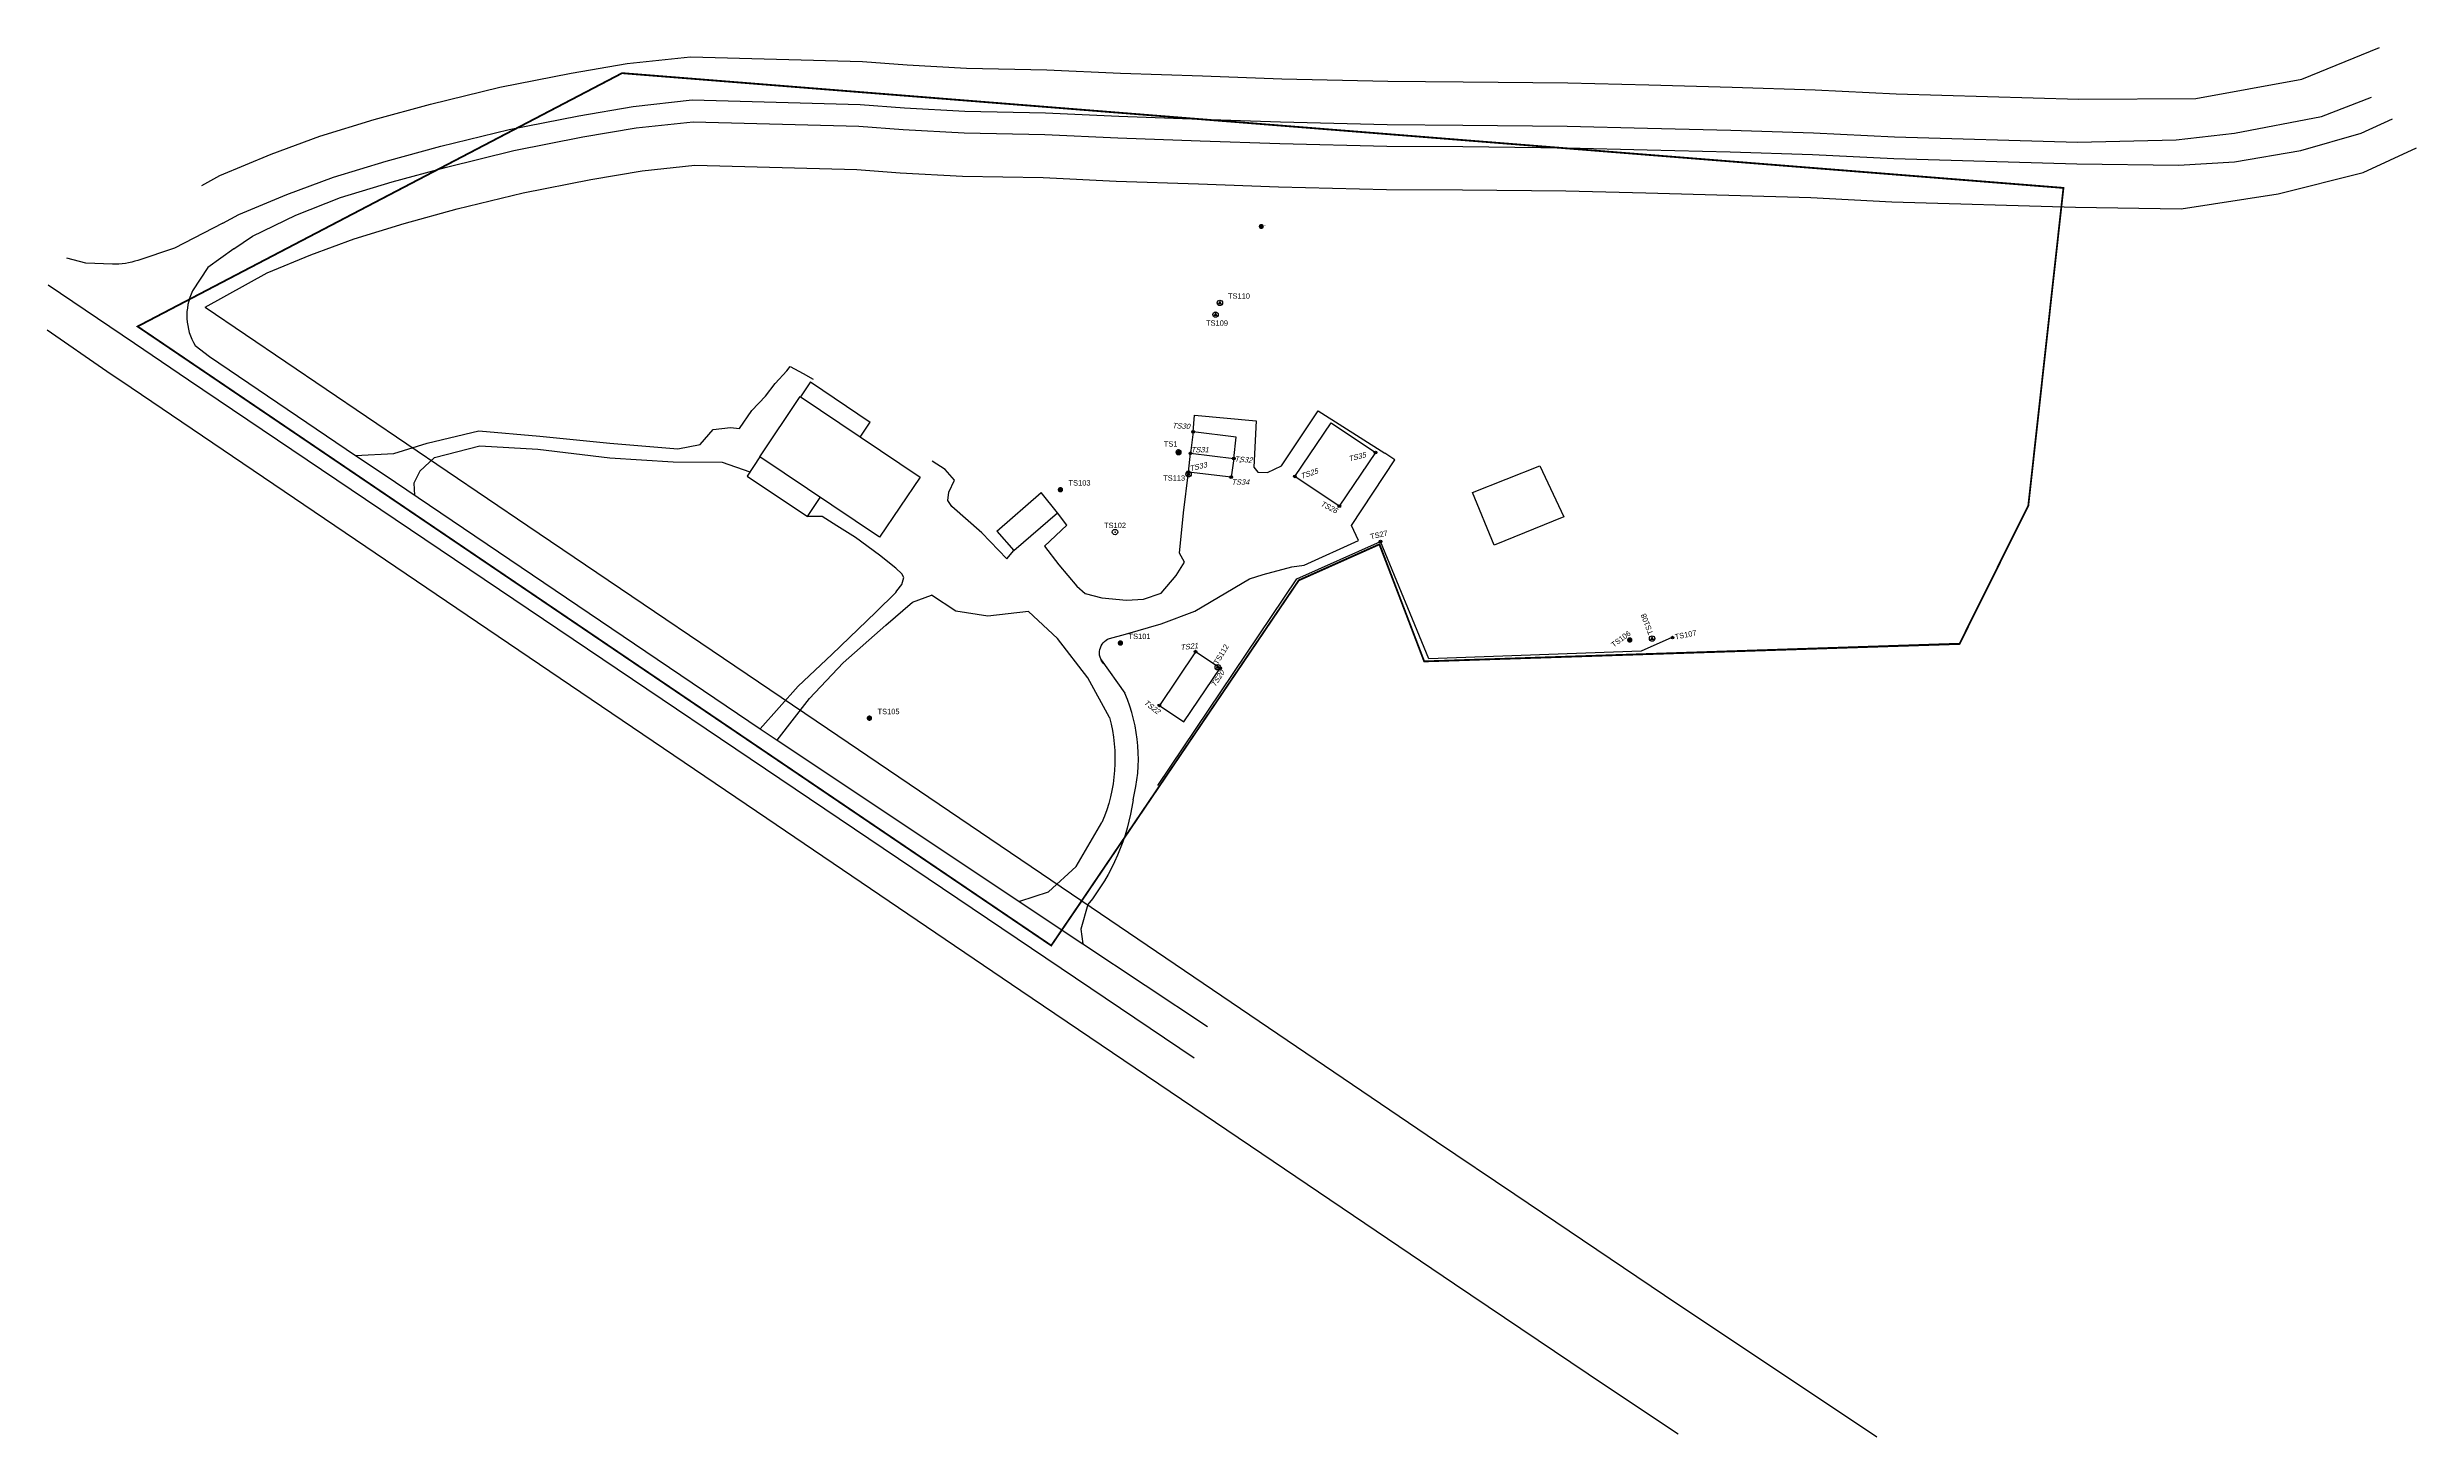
# Model space of a CAD drawing. Extents: x 1203195 to 1204510, y 611723 to 612494.
import ezdxf
from ezdxf.enums import TextEntityAlignment as Align

# ---------------------------------------------------------------- set-up
doc = ezdxf.new("R2010")
doc.units = 0
doc.header["$LTSCALE"] = 10
doc.header["$MEASUREMENT"] = 0
doc.header["$PDSIZE"] = 8
for name, color, linetype in [('PNTNO', 7, 'Continuous'), ('S-BLDG-LINE', 24, 'Continuous'), ('S-BLDG-SHED', 22, 'BLDG_C_0-0.1_0-0.0'), ('S-BNDRY-BOUNDARY LINE', 30, 'Continuous'), ('S-BNDRY-MONUMENTS', 30, 'Continuous'), ('S-FENCE-FENCELINE', 7, 'FENCES_0-50_0-10_1-00'), ('S-FENCE-POST', 252, 'Continuous'), ('S-ROADS-ASPHALT', 250, 'special_EA_2-00_0-06_0-10'), ('S-ROADS-GRAVEL', 252, 'special_EG_2-00_0-06_0-10'), ('S-ROADS-RW', 7, 'RW_1-00_0-10_1-00'), ('S-SITE-LANDSCAPING', 94, 'special_LS_2-00_0-06_0-10')]:
    doc.layers.add(name, color=color, linetype=linetype)
doc.styles.add('PTXT', font='TXT')
doc.styles.add('ROMANS', font='romans')
doc.linetypes.add('BLDG_C_0-0.1_0-0.0', pattern='A,0.05,[5,scadline.shx,S=0.04,R=0,X=0,Y=-0.02],0.05', length=0.1)
doc.linetypes.add('FENCES_0-50_0-10_1-00', pattern='A,0.5,[10,scadline.shx,S=0.1,R=0,X=0,Y=0],0.5', length=1)
doc.linetypes.add('RW_1-00_0-10_1-00', pattern='A,0.7,-0.15,[25,scadline.shx,S=0.1,R=0,X=0,Y=0],-0.15', length=1)
doc.linetypes.add('special_EA_2-00_0-06_0-10', pattern='A,1.8548,-0.0726,["EA",ROMANS,S=0.06,R=0,X=-0.0526,Y=-0.03],-0.0726', length=2)
doc.linetypes.add('special_EG_2-00_0-06_0-10', pattern='A,1.8508,-0.0746,["EG",ROMANS,S=0.06,R=0,X=-0.0546,Y=-0.03],-0.0746', length=2)
doc.linetypes.add('special_LS_2-00_0-06_0-10', pattern='A,1.868,-0.066,["LS",ROMANS,S=0.06,R=0,X=-0.046,Y=-0.03],-0.066', length=2)

# ---------------------------------------------------------------- blocks, each defined once
blk = doc.blocks.new('SPT5')
at = {"color": 0, "linetype": 'ByBlock', "const_width": 0.5, "flags": 128}
blk.add_lwpolyline([(-0.25, 0, 1), (0.25, 0, 1)], format="xyb", close=True, dxfattribs=at)
blk = doc.blocks.new('SPT2')
at = {"color": 0, "linetype": 'Continuous'}
blk.add_circle((0, 0), 0.25, dxfattribs=at)
blk = doc.blocks.new('SPT240')
at = {"linetype": 'ByBlock'}
blk.add_hatch(color=0, dxfattribs=at).paths.add_polyline_path([(-0.41, -0.29), (0, 0.5), (0.41, -0.29)])
blk.add_circle((0, 0), 0.5)
blk = doc.blocks.new('SPT4')
at = {"color": 0, "linetype": 'Continuous'}
blk.add_circle((0, 0), 0.5, dxfattribs=at)
blk = doc.blocks.new('SRVPNO2')
at = {"layer": 'PNTNO', "style": 'PTXT'}
blk.add_attdef('PT#', (1.5, 0.75), '', height=1, dxfattribs=at)
blk = doc.blocks.new('SPT204')
at = {"color": 0, "lineweight": 13}
for p, q in [((-0.13, 0.48), (-0.48, 0.12)), ((-0.47, -0.16), (0.16, 0.47)), ((-0.47, 0.13), (0.13, -0.47)), ((0.34, -0.34), (-0.35, 0.35)), ((-0.34, -0.34), (0.35, 0.35)), ((-0.17, -0.47), (0.46, 0.16)), ((0.47, -0.12), (-0.13, 0.48)), ((0.47, -0.12), (0.13, -0.47))]:
    blk.add_line(p, q, dxfattribs=at)
blk.add_circle((0, 0), 0.492, dxfattribs=at)
blk = doc.blocks.new('SRVPNO5')
at = {"layer": 'PNTNO', "style": 'PTXT', "oblique": 15}
blk.add_attdef('PT#', (1.5, 0.75), '', height=1, dxfattribs=at)
blk = doc.blocks.new('SRVPNO1')
at = {"layer": 'PNTNO', "style": 'PTXT'}
blk.add_attdef('PT#', text='', height=1, dxfattribs=at).set_placement((0, 0.75), align=Align.CENTER)

msp = doc.modelspace()

# ---------------------------------------------------------------- linework, layer by layer
at = {"layer": 'S-BLDG-LINE'}
msp.add_line((1203618.5, 612308.7), (1203651.6, 612286.3), dxfattribs=at)
at = {"layer": 'S-BLDG-LINE', "color": 3}
for p, q in [((1203900.7, 612276.2), (1203900.5, 612276.3)), ((1203856.8, 612263.9), (1203857, 612264)), ((1203856.8, 612263.9), (1203856.8, 612263.9)), ((1203925.4, 612259.6), (1203925.2, 612259.7)), ((1203912, 612239.6), (1203912, 612239.6))]:
    msp.add_line(p, q, dxfattribs=at)
at = {"layer": 'S-BLDG-LINE'}
for points in [[(1203618.5, 612308.7), (1203612.9, 612300.4)], [(1203646, 612278), (1203651.6, 612286.3)], [(1203853.4, 612266.1), (1203852, 612255.8), (1203828.2, 612258.6), (1203829.4, 612269)], [(1203722, 612225.8), (1203731.3, 612215), (1203755.6, 612236), (1203746.5, 612247.2)], [(1203722, 612225.8), (1203746.5, 612247.2)]]:
    msp.add_lwpolyline(points, dxfattribs=at)
at = {"layer": 'S-BLDG-LINE', "color": 1}
msp.add_lwpolyline([(1203612.8, 612300.6), (1203679.3, 612255.8), (1203656.8, 612222.4), (1203590.3, 612267.1)], close=True, dxfattribs=at)
at = {"layer": 'S-BLDG-LINE'}
for points in [[(1203830.8, 612280.9), (1203829.4, 612269), (1203853.4, 612266.1), (1203854.8, 612278)], [(1203932.1, 612269.4), (1203912, 612239.6), (1203887.3, 612256.2), (1203907.4, 612286)], [(1203845.8, 612149.7), (1203832.2, 612158.9), (1203812.1, 612129.1), (1203825.7, 612119.9)]]:
    msp.add_lwpolyline(points, close=True, dxfattribs=at)
at = {"layer": 'S-BLDG-LINE', "color": 1}
msp.add_lwpolyline([(1203590.3, 612267.1), (1203583.4, 612256.4), (1203616.8, 612234), (1203623.9, 612244.5)], dxfattribs=at)
at = {"layer": 'S-BLDG-LINE'}
for p in [(1203830.8, 612280.9, 1067.2), (1203829.4, 612269, 1067.2), (1203853.4, 612266.1, 1067.3), (1203932.1, 612269.4, 1066.2), (1203828.2, 612258.6, 1066.1), (1203852, 612255.8, 1066.4), (1203887.3, 612256.2, 1066.2), (1203912, 612239.6, 1066.2), (1203832.2, 612158.9, 1064.6), (1203845.8, 612149.7, 1064.9), (1203812.1, 612129.1, 1064.1)]:
    msp.add_point(p, dxfattribs=at)
at = {"layer": 'S-BLDG-SHED', "elevation": 1074.5}
msp.add_lwpolyline([(1203998, 612218), (1203986, 612247.2), (1204023.3, 612262), (1204036.6, 612233.8), (1203998, 612218)], dxfattribs=at)
at = {"layer": 'S-BNDRY-BOUNDARY LINE'}
for p, q in [((1203934.1, 612218.6, 1058.3), (1203889.3, 612198.6, 1058.3)), ((1203934.3, 612218.5, 1059), (1203889.5, 612198.5, 1059)), ((1203959, 612153.7, 1058.3), (1203934.1, 612218.6, 1058.3)), ((1203959.1, 612153.5, 1059), (1203934.3, 612218.5, 1059)), ((1204256.1, 612163.5, 1058.3), (1203959, 612153.7, 1058.3)), ((1204256.2, 612163.2, 1059), (1203959.1, 612153.5, 1059))]:
    msp.add_line(p, q, dxfattribs=at)
at = {"layer": 'S-BNDRY-BOUNDARY LINE', "const_width": 1, "elevation": 1059}
msp.add_lwpolyline([(1203889.5, 612198.5), (1203769, 612020.6), (1203752.1, 611995.8), (1203611, 612091.4), (1203444.8, 612204), (1203258.3, 612330.4), (1203245, 612339.4), (1203513.9, 612480), (1204313.9, 612416.3), (1204294.4, 612240), (1204256.2, 612163.2), (1203959.1, 612153.5), (1203934.3, 612218.5), (1203889.5, 612198.5)], close=True, dxfattribs=at)
at = {"layer": 'S-BNDRY-MONUMENTS'}
for p in [(1203868.7, 612394.9, 1062.9), (1203843.3, 612346, 1065.2), (1203845.7, 612352.5, 1065.6), (1203822.8, 612269.6, 1065.7), (1203828.3, 612257.4, 1066.5), (1203757.2, 612248.8, 1065.4), (1203790.5, 612163.7, 1064.7), (1204073.2, 612165.4, 1061.6), (1204085.6, 612166.2, 1060.7), (1203844.5, 612150.3, 1065.1), (1203651.2, 612122, 1060.1)]:
    msp.add_point(p, dxfattribs=at)
at = {"layer": 'S-FENCE-FENCELINE'}
for points in [[(1203811.2, 612084.7), (1203888.5, 612199.4), (1203934.8, 612220.1)], [(1204096.6, 612166.7), (1204079.6, 612159.2), (1203961.6, 612154.9), (1203934.8, 612220.1)]]:
    msp.add_lwpolyline(points, dxfattribs=at)
msp.add_point((1203934.8, 612220.1, 1065.2), dxfattribs=at)
at = {"layer": 'S-FENCE-POST'}
msp.add_point((1204096.9, 612166.7, 1065.8), dxfattribs=at)
at = {"layer": 'S-ROADS-ASPHALT'}
for points in [[(1203292.4, 612396.7), (1203265.5, 612382.9), (1203245.2, 612376.1, -0.086037), (1203231.1, 612373.9), (1203216.3, 612374.6), (1203205.8, 612377.4)], [(1203298.4, 612382.4), (1203284, 612372.2), (1203275.5, 612359.1, 0.255866), (1203277, 612328.8), (1203285, 612322.8), (1203365.9, 612267.7), (1203381.8, 612257.2), (1203590.5, 612116.1), (1203600, 612109.8), (1203769.7, 611996.7), (1203838.9, 611950.8)]]:
    msp.add_lwpolyline(points, format="xyb", dxfattribs=at)
for points in [[(1203195.4, 612362.6), (1203243.3, 612330.1), (1203273.2, 612309.8)], [(1203273.2, 612309.8), (1203831.4, 611933.4)]]:
    msp.add_lwpolyline(points, dxfattribs=at)
at = {"layer": 'S-ROADS-GRAVEL', "elevation": 1059}
for points in [[(1203292.4, 612396.7), (1203301.2, 612401.6), (1203327.9, 612412.7), (1203353.8, 612422.2), (1203382.9, 612431.2), (1203413.4, 612439.4), (1203451.2, 612448.7), (1203490, 612456.4), (1203520.1, 612461.5), (1203552.8, 612465.1), (1203646, 612462.6), (1203670.7, 612460.7), (1203704.2, 612458.9), (1203748.9, 612457.9), (1203789.6, 612456.1), (1203835.1, 612454.5), (1203879.3, 612452.9), (1203938.6, 612451.5), (1203980.6, 612451.2), (1204038.4, 612450.6), (1204083.1, 612449.5), (1204129.3, 612448.3), (1204175.1, 612446.8), (1204220.1, 612444.6), (1204321.7, 612441.6)], [(1204321.7, 612441.6), (1204376.5, 612443), (1204408.9, 612446.6), (1204457.1, 612455.9), (1204484.9, 612466.7)], [(1203298.4, 612382.4), (1203308.7, 612389.5), (1203332.9, 612401.1), (1203357.7, 612410.9), (1203386.3, 612419.7), (1203416.4, 612427.8), (1203453.8, 612437), (1203492.2, 612444.6), (1203521.7, 612449.6), (1203553.3, 612453), (1203645.4, 612450.6), (1203669.9, 612448.7), (1203703.7, 612446.9), (1203748.5, 612445.9), (1203789.1, 612444.1), (1203834.7, 612442.5), (1203878.9, 612440.9), (1203938.4, 612439.5), (1203980.5, 612439.2), (1204038.2, 612438.6), (1204082.8, 612437.5), (1204128.9, 612436.3), (1204174.7, 612434.8), (1204219.7, 612432.6), (1204321.3, 612429.7)], [(1204321.3, 612429.7), (1204377.8, 612428.9), (1204408.8, 612430.7), (1204445.7, 612437.1), (1204479.1, 612446.6), (1204496.5, 612454.6)]]:
    msp.add_lwpolyline(points, dxfattribs=at)
at = {"layer": 'S-ROADS-GRAVEL'}
for points in [[(1203544.9, 612271.4), (1203557.3, 612273.8), (1203564.5, 612282.2), (1203574, 612283.3), (1203579, 612282.7), (1203586, 612292.8), (1203593.5, 612300.7), (1203598.9, 612307.7), (1203605.4, 612314.7), (1203607.2, 612317.1), (1203614.5, 612313.3), (1203620, 612310.2)], [(1203830.8, 612280.9), (1203831.7, 612290.1), (1203865.9, 612287), (1203864.6, 612261.3), (1203866.8, 612258.5), (1203872.1, 612258.3), (1203879.9, 612262.1), (1203900.3, 612292.6), (1203937.3, 612269)], [(1203365.9, 612267.7), (1203387.2, 612268.9), (1203405.7, 612274.6), (1203434.4, 612281.5), (1203468.2, 612278.5), (1203507.1, 612274.7), (1203544.9, 612271.4)], [(1203401.7, 612259), (1203409.8, 612266.6), (1203435, 612273.2), (1203467.2, 612271.3), (1203507.2, 612266.5), (1203542.3, 612264.2), (1203569.5, 612264), (1203584.9, 612258.8)], [(1203713.6, 612224.8), (1203697, 612239.4), (1203694.8, 612242.9), (1203695.3, 612247.5), (1203698.4, 612254.1), (1203693.3, 612260), (1203686, 612264.6)], [(1203793.3, 612168.6), (1203813.2, 612174.4), (1203831.8, 612181.4), (1203862.1, 612199.4), (1203869.8, 612201.8), (1203885.7, 612206), (1203892.4, 612207), (1203922.7, 612220.7), (1203918.8, 612228.9), (1203942.8, 612265.3), (1203937.3, 612269)], [(1203401.7, 612259), (1203398.3, 612252.5), (1203398.7, 612245.8)], [(1203748.3, 612217.5), (1203756.4, 612207.1), (1203766.3, 612195.2), (1203771, 612191.2), (1203780.2, 612188.8), (1203793.9, 612187.5), (1203803.3, 612188.1), (1203813.2, 612191.3), (1203821.5, 612201.1), (1203826.1, 612208.6), (1203823.2, 612213.5), (1203825.5, 612236), (1203828.2, 612258.6)], [(1203665.9, 612191.7), (1203666.4, 612192.7), (1203669.1, 612196.2), (1203670.2, 612200), (1203669.2, 612202.1), (1203665.9, 612205.3), (1203656.8, 612212.5), (1203643.5, 612222.3), (1203633.1, 612228.7), (1203624.9, 612233.9), (1203616.8, 612234)], [(1203713.6, 612224.8), (1203727.5, 612210.4)], [(1203748.3, 612217.5), (1203760.8, 612229.2), (1203755.6, 612236)], [(1203727.5, 612210.4), (1203731.3, 612215)], [(1203590.5, 612116.1), (1203611.7, 612139.7), (1203630.3, 612157.3), (1203654.8, 612180.9), (1203665.9, 612191.7)], [(1203600, 612109.8), (1203618, 612133), (1203636.6, 612152.8), (1203660.3, 612173.7), (1203675.1, 612186.3)], [(1203675.1, 612186.3), (1203685.7, 612190.3)], [(1203784.5, 612122.4), (1203772.5, 612144.3), (1203755.6, 612166.2), (1203739.4, 612181.2), (1203716.9, 612178.7), (1203699.2, 612181.4), (1203685.7, 612190.3)], [(1203779.8, 612154.4), (1203793, 612135.8)], [(1203734.6, 612020.5), (1203750.5, 612025.6), (1203765.9, 612039.6), (1203780.2, 612064.1)], [(1203772.5, 612018.6), (1203768.6, 612004.9), (1203769.7, 611996.7)]]:
    msp.add_lwpolyline(points, dxfattribs=at)
for points in [[(1203781.3, 612152.2, -0.537562), (1203784.4, 612166.3), (1203793.3, 612168.6)], [(1203797.5, 612076.6, 0.167122), (1203793, 612135.8)], [(1203784.5, 612122.4, -0.168005), (1203780.2, 612064.1)], [(1203797.5, 612076.6, -0.133799), (1203772.5, 612018.6)]]:
    msp.add_lwpolyline(points, format="xyb", dxfattribs=at)
at = {"layer": 'S-ROADS-RW', "elevation": 1059}
for points in [[(1203280.7, 612417.7), (1203290.7, 612423.2), (1203319.2, 612435.1), (1203346.2, 612445), (1203376.3, 612454.3), (1203407.5, 612462.7), (1203446, 612472.2), (1203485.7, 612480), (1203516.8, 612485.3), (1203551.8, 612489.1), (1203647.3, 612486.5), (1203672.2, 612484.6), (1203705.1, 612482.8), (1203749.7, 612481.9), (1203790.6, 612480), (1203836, 612478.5), (1203880.1, 612476.9), (1203939, 612475.5), (1203980.8, 612475.2), (1204038.8, 612474.6), (1204083.8, 612473.5), (1204130, 612472.3), (1204176.1, 612470.8), (1204221.1, 612468.6), (1204322.4, 612465.6)], [(1204322.4, 612465.6), (1204387.4, 612466), (1204446.2, 612476.7), (1204489.3, 612494.3)], [(1204320.6, 612405.7), (1204379.3, 612404.7), (1204433.1, 612413.1), (1204480.2, 612424.8), (1204509.9, 612438.5)], [(1203282.6, 612350.1), (1203316.9, 612369.1), (1203341.1, 612379.2), (1203365.3, 612388.1), (1203392.9, 612396.6), (1203422.4, 612404.6), (1203459, 612413.6), (1203496.5, 612421), (1203525, 612425.8), (1203554.3, 612429), (1203644.2, 612426.6), (1203668.3, 612424.7), (1203702.8, 612422.9), (1203747.7, 612422), (1203788.2, 612420.1), (1203833.8, 612418.6), (1203878.2, 612416.9), (1203938.1, 612415.5), (1203980.3, 612415.2), (1204037.7, 612414.6), (1204082.2, 612413.5), (1204128.2, 612412.3), (1204173.7, 612410.9), (1204218.7, 612408.6), (1204320.6, 612405.7)], [(1203282.6, 612350.1), (1203461.6, 612228.8), (1203627.9, 612116.2), (1203769, 612020.6), (1203966, 611887.1), (1204009.5, 611857.8), (1204092.5, 611801.8), (1204210.4, 611723.2)], [(1203194.9, 612337.6), (1203228, 612314.6), (1203241.5, 612305.5), (1203427.9, 612179.2), (1203594.2, 612066.5), (1203735.3, 611970.9), (1203932.4, 611837.4), (1203976, 611808), (1204059.1, 611752), (1204100.1, 611724.7)]]:
    msp.add_lwpolyline(points, dxfattribs=at)
at = {"layer": 'S-SITE-LANDSCAPING'}
msp.add_point((1203787.5, 612225.3, 1065.7), dxfattribs=at)

# ---------------------------------------------------------------- block references
at = {"layer": 'S-BLDG-LINE'}
ref = msp.add_blockref('SRVPNO5', (1203830.8, 612280.9, 1067.2), dxfattribs=dict(at, xscale=3, yscale=3, zscale=3, rotation=28.2078432436819))
ref.add_attrib('PT#', 'TS30', (1203819.1, 612283), dxfattribs={"layer": 'PNTNO', "height": 3, "rotation": 356.4237, "style": 'PTXT', "oblique": 15})
at = {"layer": 'S-BLDG-LINE', "xscale": 3, "yscale": 3, "zscale": 3}
for p, rotation in [((1203830.8, 612280.9, 1067.2), 28.2078432436819), ((1203829.4, 612269, 1067.2), 308.2361681459157), ((1203853.4, 612266.1, 1067.3), 274.8321041600034), ((1203932.1, 612269.4, 1066.2), 9.66628413629744), ((1203828.2, 612258.6, 1066.1), 274.9152956898082), ((1203852, 612255.8, 1066.4), 1.478258583232086), ((1203887.3, 612256.2, 1066.2), 12.69335062038507), ((1203912, 612239.6, 1066.2), 333.0672001655245), ((1203832.2, 612158.9, 1064.6), 325.8660715075072), ((1203845.8, 612149.7, 1064.9), 88.62727371406974), ((1203812.1, 612129.1, 1064.1), 315.3891291996306)]:
    msp.add_blockref('SPT2', p, dxfattribs=dict(at, rotation=rotation))
at = {"layer": 'S-BLDG-LINE'}
ref = msp.add_blockref('SRVPNO5', (1203828.2, 612258.6, 1066.1), dxfattribs=dict(at, xscale=3, yscale=3, zscale=3, rotation=274.9152956898082))
ref.add_attrib('PT#', 'TS33', (1203829.2, 612259), dxfattribs={"layer": 'PNTNO', "height": 3, "rotation": 13.707, "style": 'PTXT', "oblique": 15})
ref = msp.add_blockref('SRVPNO5', (1203829.4, 612269, 1067.2), dxfattribs=dict(at, xscale=3, yscale=3, zscale=3, rotation=308.2361681459157))
ref.add_attrib('PT#', 'TS31', (1203829.6, 612269.5), dxfattribs={"layer": 'PNTNO', "height": 3, "style": 'PTXT', "oblique": 15})
ref = msp.add_blockref('SRVPNO5', (1203853.4, 612266.1, 1067.3), dxfattribs=dict(at, xscale=3, yscale=3, zscale=3, rotation=274.8321041600034))
ref.add_attrib('PT#', 'TS32', (1203853.7, 612264.4), dxfattribs={"layer": 'PNTNO', "height": 3, "rotation": 355.9144, "style": 'PTXT', "oblique": 15})
ref = msp.add_blockref('SRVPNO5', (1203932.1, 612269.4, 1066.2), dxfattribs=dict(at, xscale=3, yscale=3, zscale=3, rotation=9.66628413629744))
ref.add_attrib('PT#', 'TS35', (1203917.4, 612264.4), dxfattribs={"layer": 'PNTNO', "height": 3, "rotation": 14.0362, "style": 'PTXT', "oblique": 15})
ref = msp.add_blockref('SRVPNO5', (1203852, 612255.8, 1066.4), dxfattribs=dict(at, xscale=3, yscale=3, zscale=3, rotation=1.478258583232086))
ref.add_attrib('PT#', 'TS34', (1203852.1, 612251.6), dxfattribs={"layer": 'PNTNO', "height": 3, "rotation": 359.4271, "style": 'PTXT', "oblique": 15})
ref = msp.add_blockref('SRVPNO5', (1203887.3, 612256.2, 1066.2), dxfattribs=dict(at, xscale=3, yscale=3, zscale=3, rotation=12.69335062038507))
ref.add_attrib('PT#', 'TS25', (1203891.1, 612254.8), dxfattribs={"layer": 'PNTNO', "height": 3, "rotation": 18.4349, "style": 'PTXT', "oblique": 15})
ref = msp.add_blockref('SRVPNO5', (1203912, 612239.6, 1066.2), dxfattribs=dict(at, xscale=3, yscale=3, zscale=3, rotation=333.0672001655245))
ref.add_attrib('PT#', 'TS26', (1203901.2, 612240.1), dxfattribs={"layer": 'PNTNO', "height": 3, "rotation": 332.4801, "style": 'PTXT', "oblique": 15})
ref = msp.add_blockref('SRVPNO5', (1203845.8, 612149.7, 1064.9), dxfattribs=dict(at, xscale=3, yscale=3, zscale=3, rotation=88.62727371406974))
ref.add_attrib('PT#', 'TS21', (1203823.9, 612159.7), dxfattribs={"layer": 'PNTNO', "height": 3, "rotation": 6.8091, "style": 'PTXT', "oblique": 15})
ref = msp.add_blockref('SRVPNO5', (1203832.2, 612158.9, 1064.6), dxfattribs=dict(at, xscale=3, yscale=3, zscale=3, rotation=325.8660715075072))
ref.add_attrib('PT#', 'TS20', (1203843, 612139), dxfattribs={"layer": 'PNTNO', "height": 3, "rotation": 56.4927, "style": 'PTXT', "oblique": 15})
ref = msp.add_blockref('SRVPNO5', (1203812.1, 612129.1, 1064.1), dxfattribs=dict(at, xscale=3, yscale=3, zscale=3, rotation=315.3891291996306))
ref.add_attrib('PT#', 'TS22', (1203803.2, 612130.1), dxfattribs={"layer": 'PNTNO', "height": 3, "rotation": 322.1365, "style": 'PTXT', "oblique": 15})
at = {"layer": 'S-BNDRY-MONUMENTS'}
for name, p, xscale, yscale, zscale in [('SPT5', (1203868.7, 612394.9, 1062.9), 2.8, 2.8, 2.8), ('SPT240', (1203843.3, 612346, 1065.2), 3, 3, 3), ('SPT240', (1203845.7, 612352.5, 1065.6), 3, 3, 3), ('SPT204', (1203822.8, 612269.6, 1065.7), 3, 3, 3), ('SPT5', (1203757.2, 612248.8, 1065.4), 3, 3, 3), ('SPT240', (1203828.3, 612257.4, 1066.5), 3, 3, 3), ('SPT5', (1203790.5, 612163.7, 1064.7), 3, 3, 3), ('SPT5', (1204073.2, 612165.4, 1061.6), 3, 3, 3), ('SPT240', (1204085.6, 612166.2, 1060.7), 3, 3, 3), ('SPT240', (1203844.5, 612150.3, 1065.1), 3, 3, 3), ('SPT5', (1203651.2, 612122, 1060.1), 3, 3, 3)]:
    msp.add_blockref(name, p, dxfattribs=dict(at, xscale=xscale, yscale=yscale, zscale=zscale))
ref = msp.add_blockref('SRVPNO2', (1203868.7, 612394.9, 1062.9), dxfattribs=dict(at, xscale=0.4, yscale=0.4, zscale=0.4))
ref.add_attrib('PT#', 'TS116', (1203869.3, 612395.2, 1062.9), dxfattribs={"layer": 'PNTNO', "height": 0.4, "style": 'PTXT'})
ref = msp.add_blockref('SRVPNO2', (1203845.7, 612352.5, 1065.6), dxfattribs=dict(at, xscale=3, yscale=3, zscale=3))
ref.add_attrib('PT#', 'TS110', (1203850.2, 612354.8), dxfattribs={"layer": 'PNTNO', "height": 3, "style": 'PTXT'})
ref = msp.add_blockref('SRVPNO2', (1203843.3, 612346, 1065.2), dxfattribs=dict(at, xscale=3, yscale=3, zscale=3))
ref.add_attrib('PT#', 'TS109', (1203838, 612339.8), dxfattribs={"layer": 'PNTNO', "height": 3, "style": 'PTXT'})
ref = msp.add_blockref('SRVPNO2', (1203822.8, 612269.6, 1065.7), dxfattribs=dict(at, xscale=3, yscale=3, zscale=3))
ref.add_attrib('PT#', 'TS1', (1203814.6, 612272.7), dxfattribs={"layer": 'PNTNO', "height": 3, "style": 'PTXT'})
ref = msp.add_blockref('SRVPNO2', (1203757.2, 612248.8, 1065.4), dxfattribs=dict(at, xscale=3, yscale=3, zscale=3))
ref.add_attrib('PT#', 'TS103', (1203761.7, 612251.1), dxfattribs={"layer": 'PNTNO', "height": 3, "style": 'PTXT'})
ref = msp.add_blockref('SRVPNO2', (1203828.3, 612257.4, 1066.5), dxfattribs=dict(at, xscale=3, yscale=3, zscale=3))
ref.add_attrib('PT#', 'TS113', (1203814.2, 612253.8), dxfattribs={"layer": 'PNTNO', "height": 3, "style": 'PTXT'})
ref = msp.add_blockref('SRVPNO2', (1204085.6, 612166.2, 1060.7), dxfattribs=dict(at, xscale=3, yscale=3, zscale=3))
ref.add_attrib('PT#', 'TS108', (1204086.4, 612169), dxfattribs={"layer": 'PNTNO', "height": 3, "rotation": 111.1461, "style": 'PTXT'})
ref = msp.add_blockref('SRVPNO2', (1203790.5, 612163.7, 1064.7), dxfattribs=dict(at, xscale=3, yscale=3, zscale=3))
ref.add_attrib('PT#', 'TS101', (1203795, 612165.9), dxfattribs={"layer": 'PNTNO', "height": 3, "style": 'PTXT'})
ref = msp.add_blockref('SRVPNO2', (1203844.5, 612150.3, 1065.1), dxfattribs=dict(at, xscale=3, yscale=3, zscale=3))
ref.add_attrib('PT#', 'TS112', (1203844.6, 612151.4), dxfattribs={"layer": 'PNTNO', "height": 3, "rotation": 59.1169, "style": 'PTXT'})
ref = msp.add_blockref('SRVPNO2', (1204073.2, 612165.4, 1061.6), dxfattribs=dict(at, xscale=3, yscale=3, zscale=3))
ref.add_attrib('PT#', 'TS106', (1204064.3, 612161.1), dxfattribs={"layer": 'PNTNO', "height": 3, "rotation": 36.8208, "style": 'PTXT'})
ref = msp.add_blockref('SRVPNO2', (1203651.2, 612122, 1060.1), dxfattribs=dict(at, xscale=3, yscale=3, zscale=3))
ref.add_attrib('PT#', 'TS105', (1203655.7, 612124.2), dxfattribs={"layer": 'PNTNO', "height": 3, "style": 'PTXT'})
at = {"layer": 'S-FENCE-FENCELINE'}
ref = msp.add_blockref('SRVPNO1', (1203934.8, 612220.1, 1065.2), dxfattribs=dict(at, xscale=3, yscale=3, zscale=3, rotation=12.39736607584924))
ref.add_attrib('PT#', 'TS27', dxfattribs={"layer": 'PNTNO', "height": 3, "rotation": 12.3974, "style": 'PTXT'}).set_placement((1203934.3, 612222.3), align=Align.CENTER)
at = {"layer": 'S-FENCE-FENCELINE', "color": 252, "xscale": 3, "yscale": 3, "zscale": 3, "rotation": 12.39736607584924}
msp.add_blockref('SPT2', (1203934.8, 612220.1, 1065.2), dxfattribs=at)
at = {"layer": 'S-FENCE-POST'}
ref = msp.add_blockref('SRVPNO1', (1204096.9, 612166.7, 1065.8), dxfattribs=dict(at, xscale=3, yscale=3, zscale=3))
ref.add_attrib('PT#', 'TS107', dxfattribs={"layer": 'PNTNO', "height": 3, "rotation": 11.2344, "style": 'PTXT'}).set_placement((1204104.5, 612166.8), align=Align.CENTER)
at = {"layer": 'S-FENCE-POST', "color": 252, "xscale": 3, "yscale": 3, "zscale": 3}
msp.add_blockref('SPT2', (1204096.9, 612166.7, 1065.8), dxfattribs=at)
at = {"layer": 'S-SITE-LANDSCAPING'}
ref = msp.add_blockref('SRVPNO1', (1203787.5, 612225.3, 1065.7), dxfattribs=dict(at, xscale=3, yscale=3, zscale=3))
ref.add_attrib('PT#', 'TS102', dxfattribs={"layer": 'PNTNO', "height": 3, "style": 'PTXT'}).set_placement((1203787.5, 612227.5), align=Align.CENTER)
at = {"layer": 'S-SITE-LANDSCAPING', "xscale": 3, "yscale": 3, "zscale": 3}
msp.add_blockref('SPT4', (1203787.5, 612225.3, 1065.7), dxfattribs=at)

doc.saveas('drawing.dxf')
